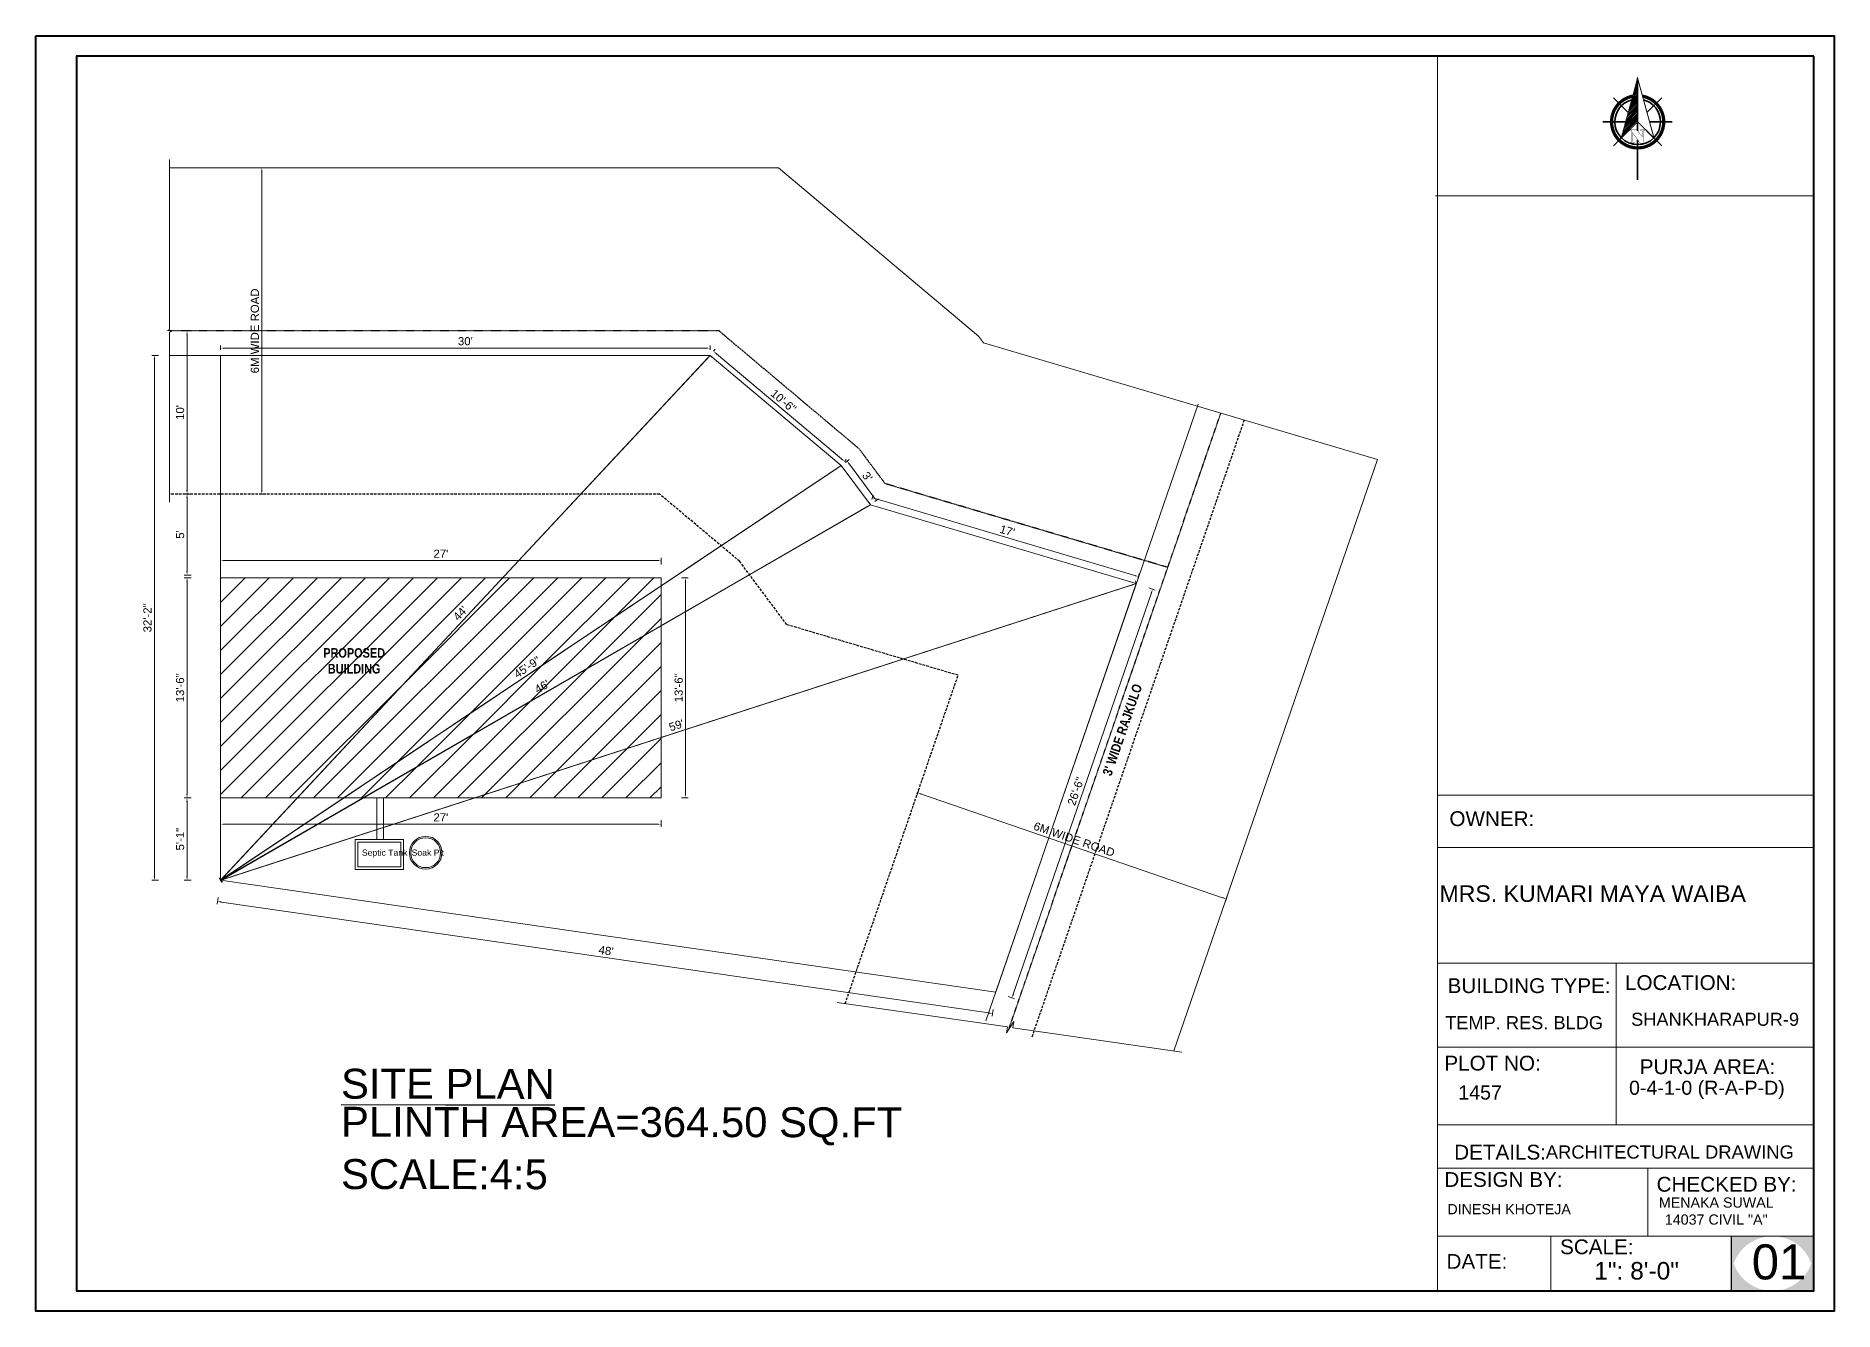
# Model space of a CAD drawing. Header units: inches. Extents: x 54699 to 80583, y -8431 to -3547.
# Drawn here: x 72546 to 73604, y -7188 to -6437 of the extents above; entities that cross this region are included whole.
import ezdxf

# ---------------------------------------------------------------- set-up
doc = ezdxf.new("R2010")
doc.units = ezdxf.units.IN
doc.header["$LTSCALE"] = 0.5
doc.header["$MEASUREMENT"] = 0
doc.header["$PDMODE"] = 66
doc.linetypes.add('CENTER2', pattern=[1.125, 0.75, -0.125, 0.125, -0.125])
doc.linetypes.add('DASHED2', pattern=[0.375, 0.25, -0.125])
for name, color, linetype, lineweight in [('Dimention', 5, 'Continuous', 20), ('door', 202, 'Continuous', 5), ('Siteplan', 7, 'Continuous', 30), ('steps', 253, 'Continuous', 20), ('TEXT', 220, 'Continuous', 9), ('WALL - A', 1, 'Continuous', 40)]:
    doc.layers.add(name, color=color, linetype=linetype, lineweight=lineweight)
doc.layers.add('Normal Wall', color=7, linetype='Continuous', lineweight=35, true_color=0xffaf89)
doc.layers.add('Rear Wall', color=7, linetype='Continuous', lineweight=20, true_color=0xd4e480)
doc.layers.add('plan wall', color=7, linetype='Continuous')
doc.layers.add('REBARS', color=5, linetype='Continuous')
doc.styles.add('Lettring Text', font='arial.ttf')
doc.styles.get("Standard").update_dxf_attribs({"font": 'arial.ttf'})
doc.styles.add('SwissBT', font='swiss.ttf', dxfattribs={"height": 12})
doc.dimstyles.new('Copy of Standard', dxfattribs={"dimtxt": 6, "dimasz": 2.875, "dimexe": 2, "dimexo": 4, "dimgap": 2, "dimtad": 1, "dimdec": 0, "dimrnd": 1, "dimzin": 0, "dimdsep": 46, "dimlunit": 4, "dimtxsty": 'Lettring Text', "dimcen": 0.1, "dimclrd": 7, "dimclre": 7, "dimclrt": 7, "dimazin": 0, "dimtfac": 0.645, "dimtdec": 0, "dimtmove": 1, "dimatfit": 0, "dimfxl": 3, "dimfxlon": 1, "dimtfillclr": 256, "dimtolj": 1, "dimtzin": 0, "dimlwd": -1, "dimlwe": -1, "dimarcsym": 2})
pattern_1 = [(45, (-679.002, -2786.974), (-8.83883476, 8.83883476), [])]

msp = doc.modelspace()

# ---------------------------------------------------------------- texts
at = {"color": 0}
for s, p in [('OWNER:', (73377.9, -6902.5)), ('LOCATION:', (73481.2, -6999))]:
    msp.add_text(s, height=8.7, dxfattribs=at).set_placement(p)
at = {"layer": 'plan wall', "ltscale": 3, "char_height": 17.612, "attachment_point": 7, "rotation": 359.9411}
for s, insert in [('{\\LSITE PLAN}', (72725.7, -7063.2)), ('PLINTH AREA=364.50 SQ.FT', (72725.7, -7090.2))]:
    msp.add_mtext(s, dxfattribs=dict(at, insert=insert))
at = {"layer": 'plan wall', "ltscale": 3, "insert": (72725.7, -7116.4), "char_height": 17.612, "width": 116.466, "attachment_point": 7, "rotation": 359.9411}
msp.add_mtext('{\\fArial TUR|b0|i0|c162|p34;SCALE:4:5}', dxfattribs=at)
at = {"layer": 'TEXT', "color": 0}
for s, height, p in [('OWNER:', 8.7, (73377.9, -6902.5)), ('LOCATION:', 8.7, (73481.2, -6999)), ('CHECKED BY:', 8.704, (73499.8, -7117.7)), ('CHECKED BY:', 8.704, (73499.8, -7117.7)), ('SCALE:', 8.7, (73443, -7154.5)), ('SCALE:', 8.7, (73443, -7154.5))]:
    msp.add_text(s, height=height, dxfattribs=at).set_placement(p)
at = {"layer": 'TEXT', "color": 0, "linetype": 'ByBlock', "style": 'SwissBT'}
for s, insert, char_height, width, attachment_point in [('MRS. KUMARI MAYA WAIBA', (73462.2, -6937.4), 9.72, 217.511, 2), ('ARCHITECTURAL DRAWING', (73434.6, -7090.5), 7.74, 268.532, 1), ('DINESH KHOTEJA', (73376.7, -7125), 6, 201.528, 1), ('MENAKA SUWAL\\P14037 CIVIL "A"', (73534.9, -7121.1), 6, 88.549, 2)]:
    msp.add_mtext(s, dxfattribs=dict(at, insert=insert, char_height=char_height, width=width, attachment_point=attachment_point))
at = {"layer": 'TEXT', "color": 0, "attachment_point": 1}
for s, insert, char_height, width in [('BUILDING TYPE:', (73376.8, -6992.1), 8.704, 148.555), ('BUILDING TYPE:', (73376.8, -6992.1), 8.704, 148.555), ('PLOT NO: ', (73374.9, -7037.7), 8.7, 138.027), ('PLOT NO: ', (73374.9, -7037.7), 8.7, 138.027), ('PURJA AREA:', (73489.9, -7039.8), 8.704, 197.582), ('PURJA AREA:', (73489.9, -7039.8), 8.704, 197.582), ('DETAILS: ', (73380.7, -7090.1), 8.7, 138.027), ('DESIGN BY:', (73374.9, -7106.2), 8.7, 138.027), ('DESIGN BY:', (73374.9, -7106.2), 8.7, 138.027), ('DATE:', (73376.2, -7154.4), 8.7, 34.818)]:
    msp.add_mtext(s, dxfattribs=dict(at, insert=insert, char_height=char_height, width=width))
at = {"layer": 'TEXT', "color": 0, "linetype": 'ByBlock', "insert": (73375.4, -7014.4), "char_height": 7.671, "width": 381.035, "attachment_point": 1}
msp.add_mtext('TEMP. RES. BLDG', dxfattribs=at)
at = {"layer": 'TEXT', "color": 0, "linetype": 'ByBlock', "insert": (73484.8, -7012.4), "char_height": 7.671, "attachment_point": 1}
msp.add_mtext_dynamic_manual_height_columns('SHANKHARAPUR-9', width=381.035, gutter_width=1.53, heights=[0], dxfattribs=at)
at = {"layer": 'TEXT', "color": 0, "style": 'SwissBT'}
for s, insert, char_height, width, attachment_point in [('1457', (73383.1, -7055.2), 8.26, 163.214, 1), ('0-4-1-0 (R-A-P-D)', (73529.4, -7052.4), 8.256, 163.214, 2), ('01', (73555.8, -7148.7), 20.64, 20.158, 1)]:
    msp.add_mtext(s, dxfattribs=dict(at, insert=insert, char_height=char_height, width=width, attachment_point=attachment_point))
at = {"layer": 'TEXT', "color": 0, "ltscale": 0.5, "insert": (73463.1, -7159.1), "char_height": 10.32, "width": 127.534, "attachment_point": 1, "style": 'SwissBT'}
msp.add_mtext('1": 8\'-0"', dxfattribs=at)
msp.add_mtext('1": 8\'-0"', dxfattribs=at)

# ---------------------------------------------------------------- blocks, each defined once
blk = doc.blocks.new('*D752')
at = {"layer": 'Defpoints', "color": 0, "ltscale": 0.5, "transparency": 16777216}
for p in [(355384.2, -32941.4), (355954.3, -33023.8), (355952, -33039.5)]:
    blk.add_point(p, dxfattribs=at)
at = {"layer": 'steps', "color": 7, "ltscale": 0.5, "transparency": 16777216}
for p, q in [((355382.4, -32954.1), (355381.6, -32959)), ((355384.8, -32957.5), (355949.2, -33039)), ((355952.4, -33036.5), (355951.7, -33041.4))]:
    blk.add_line(p, q, dxfattribs=at)
for points in [[(355384.8, -32957), (355384.7, -32957.9), (355381.9, -32957)], [(355949.2, -33038.6), (355949.1, -33039.5), (355952, -33039.5)]]:
    blk.add_solid(points, dxfattribs=at)
at = {"layer": 'steps', "color": 7, "ltscale": 0.5, "transparency": 16777216, "insert": (355667.7, -32993.2), "char_height": 6, "attachment_point": 5, "rotation": 351.7744, "style": 'Lettring Text'}
blk.add_mtext("\\A1;48'", dxfattribs=at)
blk = doc.blocks.new('*D753')
at = {"layer": 'Defpoints', "color": 0, "ltscale": 0.5, "transparency": 16777216}
for p in [(355384.2, -32555.2), (355335.5, -32941.4), (355384.2, -32941.4)]:
    blk.add_point(p, dxfattribs=at)
at = {"layer": 'steps', "color": 7, "ltscale": 0.5, "transparency": 16777216}
for p, q in [((355338.5, -32555.2), (355333.5, -32555.2)), ((355335.5, -32558), (355335.5, -32938.5)), ((355338.5, -32941.4), (355333.5, -32941.4))]:
    blk.add_line(p, q, dxfattribs=at)
for points in [[(355335, -32558), (355336, -32558), (355335.5, -32555.2)], [(355335, -32938.5), (355336, -32938.5), (355335.5, -32941.4)]]:
    blk.add_solid(points, dxfattribs=at)
at = {"layer": 'steps', "color": 7, "ltscale": 0.5, "transparency": 16777216, "insert": (355330.4, -32748.3), "char_height": 6, "attachment_point": 5, "rotation": 90, "style": 'Lettring Text'}
blk.add_mtext('\\A1;32\'-2"', dxfattribs=at)
blk = doc.blocks.new('*D754')
at = {"layer": 'Defpoints', "color": 0, "ltscale": 0.5, "transparency": 16777216}
for p in [(355384.2, -32537.2), (355359.5, -32657.2), (355384.2, -32657.2)]:
    blk.add_point(p, dxfattribs=at)
at = {"layer": 'steps', "color": 7, "ltscale": 0.5, "transparency": 16777216}
for p, q in [((355362.5, -32537.2), (355357.5, -32537.2)), ((355359.5, -32540), (355359.5, -32654.3)), ((355362.5, -32657.2), (355357.5, -32657.2))]:
    blk.add_line(p, q, dxfattribs=at)
for points in [[(355359, -32540), (355360, -32540), (355359.5, -32537.2)], [(355359, -32654.3), (355360, -32654.3), (355359.5, -32657.2)]]:
    blk.add_solid(points, dxfattribs=at)
at = {"layer": 'steps', "color": 7, "ltscale": 0.5, "transparency": 16777216, "insert": (355354.4, -32597.2), "char_height": 6, "attachment_point": 5, "rotation": 90, "style": 'Lettring Text'}
blk.add_mtext("\\A1;10'", dxfattribs=at)
blk = doc.blocks.new('*D755')
at = {"layer": 'Defpoints', "color": 0, "ltscale": 0.5, "transparency": 16777216}
for p in [(355939.9, -32751.8), (356166.9, -32829.9), (356123.8, -32955.1)]:
    blk.add_point(p, dxfattribs=at)
at = {"layer": 'steps', "color": 7, "ltscale": 0.5, "transparency": 16777216}
for p, q in [((355897.9, -32874.2), (355896.2, -32878.9)), ((355899.6, -32878), (356121.1, -32954.2)), ((356124.8, -32952.3), (356123.2, -32957))]:
    blk.add_line(p, q, dxfattribs=at)
for points in [[(355899.7, -32877.5), (355899.4, -32878.4), (355896.9, -32877)], [(356121.3, -32953.7), (356121, -32954.6), (356123.8, -32955.1)]]:
    blk.add_solid(points, dxfattribs=at)
at = {"layer": 'steps', "color": 7, "ltscale": 0.5, "transparency": 16777216, "insert": (356012, -32911.3), "char_height": 6, "attachment_point": 5, "rotation": 341.019, "style": 'Lettring Text'}
blk.add_mtext('\\A1;6M WIDE ROAD', dxfattribs=at)
blk = doc.blocks.new('*D756')
at = {"layer": 'Defpoints', "color": 0, "ltscale": 0.5, "transparency": 16777216}
for p in [(356057.7, -32723.1), (356057.7, -32723.1), (355384.2, -32941.4)]:
    blk.add_point(p, dxfattribs=at)
at = {"layer": 'steps', "color": 7, "ltscale": 0.5, "transparency": 16777216}
for p, q in [((355386.9, -32940.5), (356055, -32724)), ((356057.7, -32723.1), (356057.1, -32721.2)), ((355384.2, -32941.4), (355383.6, -32939.5))]:
    blk.add_line(p, q, dxfattribs=at)
for points in [[(356054.8, -32723.5), (356055.1, -32724.4), (356057.7, -32723.1)], [(355386.8, -32940.1), (355387.1, -32941), (355384.2, -32941.4)]]:
    blk.add_solid(points, dxfattribs=at)
at = {"layer": 'steps', "color": 7, "ltscale": 0.5, "transparency": 16777216, "insert": (355719.4, -32827.4), "char_height": 6, "attachment_point": 5, "rotation": 17.9588, "style": 'Lettring Text'}
blk.add_mtext("\\A1;59'", dxfattribs=at)
blk = doc.blocks.new('*D748')
at = {"layer": 'Defpoints', "color": 0, "ltscale": 0.5, "transparency": 16777216}
for p in [(355862.1, -32665.2), (355862.1, -32665.2), (355384.2, -32941.4)]:
    blk.add_point(p, dxfattribs=at)
at = {"layer": 'steps', "color": 7, "ltscale": 0.5, "transparency": 16777216}
for p, q in [((355862.1, -32665.2), (355861.1, -32663.4)), ((355386.7, -32940), (355859.6, -32666.6)), ((355384.2, -32941.4), (355383.2, -32939.7))]:
    blk.add_line(p, q, dxfattribs=at)
for points in [[(355859.4, -32666.2), (355859.8, -32667), (355862.1, -32665.2)], [(355386.4, -32939.5), (355386.9, -32940.4), (355384.2, -32941.4)]]:
    blk.add_solid(points, dxfattribs=at)
at = {"layer": 'steps', "color": 7, "ltscale": 0.5, "transparency": 16777216, "insert": (355620.6, -32798.9), "char_height": 6, "attachment_point": 5, "rotation": 30.029, "style": 'Lettring Text'}
blk.add_mtext("\\A1;46'", dxfattribs=at)
blk = doc.blocks.new('*D749')
at = {"layer": 'Defpoints', "color": 0, "ltscale": 0.5, "transparency": 16777216}
for p in [(355840.6, -32636.3), (355840.6, -32636.3), (355384.2, -32941.4)]:
    blk.add_point(p, dxfattribs=at)
at = {"layer": 'steps', "color": 7, "ltscale": 0.5, "transparency": 16777216}
for p, q in [((355386.6, -32939.8), (355838.2, -32637.9)), ((355840.6, -32636.3), (355841.7, -32637.9)), ((355384.2, -32941.4), (355385.3, -32943.1))]:
    blk.add_line(p, q, dxfattribs=at)
for points in [[(355837.9, -32637.5), (355838.5, -32638.3), (355840.6, -32636.3)], [(355386.3, -32939.4), (355386.8, -32940.2), (355384.2, -32941.4)]]:
    blk.add_solid(points, dxfattribs=at)
at = {"layer": 'steps', "color": 7, "ltscale": 0.5, "transparency": 16777216, "insert": (355609.6, -32784.6), "char_height": 6, "attachment_point": 5, "rotation": 33.7635, "style": 'Lettring Text'}
blk.add_mtext('\\A1;45\'-9"', dxfattribs=at)
blk = doc.blocks.new('*D750')
at = {"layer": 'Defpoints', "color": 0, "ltscale": 0.5, "transparency": 16777216}
for p in [(355744.2, -32555.2), (355744.2, -32555.2), (355384.2, -32941.4)]:
    blk.add_point(p, dxfattribs=at)
at = {"layer": 'steps', "color": 7, "ltscale": 0.5, "transparency": 16777216}
for p, q in [((355386.1, -32939.3), (355742.2, -32557.3)), ((355744.2, -32555.2), (355745.6, -32556.5)), ((355384.2, -32941.4), (355385.6, -32942.8))]:
    blk.add_line(p, q, dxfattribs=at)
for points in [[(355741.9, -32556.9), (355742.6, -32557.6), (355744.2, -32555.2)], [(355385.8, -32939), (355386.5, -32939.6), (355384.2, -32941.4)]]:
    blk.add_solid(points, dxfattribs=at)
at = {"layer": 'steps', "color": 7, "ltscale": 0.5, "transparency": 16777216, "insert": (355560.5, -32744.9), "char_height": 6, "attachment_point": 5, "rotation": 47.0142, "style": 'Lettring Text'}
blk.add_mtext("\\A1;44'", dxfattribs=at)
blk = doc.blocks.new('*D757')
at = {"layer": 'Defpoints', "color": 0, "ltscale": 0.5, "transparency": 16777216}
for p in [(355384.2, -32706.1), (355384.2, -32718.8), (355708.2, -32718.8)]:
    blk.add_point(p, dxfattribs=at)
at = {"layer": 'steps', "color": 7, "ltscale": 0.5, "transparency": 16777216}
for p, q in [((355384.2, -32709.1), (355384.2, -32704.1)), ((355708.2, -32709.1), (355708.2, -32704.1)), ((355705.3, -32706.1), (355387.1, -32706.1))]:
    blk.add_line(p, q, dxfattribs=at)
for points in [[(355387.1, -32705.7), (355387.1, -32706.6), (355384.2, -32706.1)], [(355705.3, -32705.7), (355705.3, -32706.6), (355708.2, -32706.1)]]:
    blk.add_solid(points, dxfattribs=at)
at = {"layer": 'steps', "color": 7, "ltscale": 0.5, "transparency": 16777216, "insert": (355546.2, -32701.1), "char_height": 6, "attachment_point": 5, "style": 'Lettring Text'}
blk.add_mtext("\\A1;27'", dxfattribs=at)
blk = doc.blocks.new('*D758')
at = {"layer": 'Defpoints', "color": 0, "ltscale": 0.5, "transparency": 16777216}
for p in [(355384.2, -32880.8), (355708.2, -32880.8), (355708.2, -32900.1)]:
    blk.add_point(p, dxfattribs=at)
at = {"layer": 'steps', "color": 7, "ltscale": 0.5, "transparency": 16777216}
for p, q in [((355384.2, -32897.1), (355384.2, -32902.1)), ((355387.1, -32900.1), (355705.3, -32900.1)), ((355708.2, -32897.1), (355708.2, -32902.1))]:
    blk.add_line(p, q, dxfattribs=at)
for points in [[(355387.1, -32899.7), (355387.1, -32900.6), (355384.2, -32900.1)], [(355705.3, -32899.7), (355705.3, -32900.6), (355708.2, -32900.1)]]:
    blk.add_solid(points, dxfattribs=at)
at = {"layer": 'steps', "color": 7, "ltscale": 0.5, "transparency": 16777216, "insert": (355546.2, -32895.1), "char_height": 6, "attachment_point": 5, "style": 'Lettring Text'}
blk.add_mtext("\\A1;27'", dxfattribs=at)
blk = doc.blocks.new('*D751')
at = {"layer": 'Defpoints', "color": 0, "ltscale": 0.5, "transparency": 16777216}
for p in [(355708.2, -32718.8), (355726.1, -32718.8), (355708.2, -32880.8)]:
    blk.add_point(p, dxfattribs=at)
at = {"layer": 'steps', "color": 7, "ltscale": 0.5, "transparency": 16777216}
for p, q in [((355723.1, -32718.8), (355728.1, -32718.8)), ((355726.1, -32877.9), (355726.1, -32721.7)), ((355723.1, -32880.8), (355728.1, -32880.8))]:
    blk.add_line(p, q, dxfattribs=at)
for points in [[(355725.7, -32721.7), (355726.6, -32721.7), (355726.1, -32718.8)], [(355725.7, -32877.9), (355726.6, -32877.9), (355726.1, -32880.8)]]:
    blk.add_solid(points, dxfattribs=at)
at = {"layer": 'steps', "color": 7, "ltscale": 0.5, "transparency": 16777216, "insert": (355721.1, -32799.8), "char_height": 6, "attachment_point": 5, "rotation": 90, "style": 'Lettring Text'}
blk.add_mtext('\\A1;13\'-6"', dxfattribs=at)
blk = doc.blocks.new('*D759')
at = {"layer": 'Defpoints', "color": 0, "ltscale": 0.5, "transparency": 16777216}
for p in [(355384.2, -32657.2), (355359.5, -32716.8), (355384.2, -32716.8)]:
    blk.add_point(p, dxfattribs=at)
at = {"layer": 'steps', "color": 7, "ltscale": 0.5, "transparency": 16777216}
for p, q in [((355362.5, -32657.2), (355357.5, -32657.2)), ((355359.5, -32660), (355359.5, -32713.9)), ((355362.5, -32716.8), (355357.5, -32716.8))]:
    blk.add_line(p, q, dxfattribs=at)
for points in [[(355359, -32660), (355360, -32660), (355359.5, -32657.2)], [(355359, -32713.9), (355360, -32713.9), (355359.5, -32716.8)]]:
    blk.add_solid(points, dxfattribs=at)
at = {"layer": 'steps', "color": 7, "ltscale": 0.5, "transparency": 16777216, "insert": (355354.4, -32687), "char_height": 6, "attachment_point": 5, "rotation": 90, "style": 'Lettring Text'}
blk.add_mtext("\\A1;5'", dxfattribs=at)
blk = doc.blocks.new('*D760')
at = {"layer": 'Defpoints', "color": 0, "ltscale": 0.5, "transparency": 16777216}
for p in [(355570.6, -32417.2), (355414.5, -32657.2), (355570.6, -32657.2)]:
    blk.add_point(p, dxfattribs=at)
at = {"layer": 'steps', "color": 7, "ltscale": 0.5, "transparency": 16777216}
for p, q in [((355417.5, -32417.2), (355412.5, -32417.2)), ((355414.5, -32420), (355414.5, -32654.3)), ((355417.5, -32657.2), (355412.5, -32657.2))]:
    blk.add_line(p, q, dxfattribs=at)
for points in [[(355414, -32420), (355415, -32420), (355414.5, -32417.2)], [(355414, -32654.3), (355415, -32654.3), (355414.5, -32657.2)]]:
    blk.add_solid(points, dxfattribs=at)
at = {"layer": 'steps', "color": 7, "ltscale": 0.5, "transparency": 16777216, "insert": (355409.4, -32537.2), "char_height": 6, "attachment_point": 5, "rotation": 90, "style": 'Lettring Text'}
blk.add_mtext('\\A1;6M WIDE ROAD', dxfattribs=at)
blk = doc.blocks.new('*D761')
at = {"layer": 'Defpoints', "color": 0, "ltscale": 0.5, "transparency": 16777216}
for p in [(355384.2, -32549.9), (355384.2, -32555.2), (355744.2, -32555.2)]:
    blk.add_point(p, dxfattribs=at)
at = {"layer": 'steps', "color": 7, "ltscale": 0.5, "transparency": 16777216}
for p, q in [((355384.2, -32551.2), (355384.2, -32547.9)), ((355741.3, -32549.9), (355387.1, -32549.9)), ((355744.2, -32551.2), (355744.2, -32547.9))]:
    blk.add_line(p, q, dxfattribs=at)
for points in [[(355387.1, -32549.4), (355387.1, -32550.3), (355384.2, -32549.9)], [(355741.3, -32549.4), (355741.3, -32550.3), (355744.2, -32549.9)]]:
    blk.add_solid(points, dxfattribs=at)
at = {"layer": 'steps', "color": 7, "ltscale": 0.5, "transparency": 16777216, "insert": (355564.2, -32544.8), "char_height": 6, "attachment_point": 5, "style": 'Lettring Text'}
blk.add_mtext("\\A1;30'", dxfattribs=at)
blk = doc.blocks.new('*D762')
at = {"layer": 'Defpoints', "color": 0, "ltscale": 0.5, "transparency": 16777216}
for p in [(355744.2, -32555.2), (355746.7, -32552.1), (355840.6, -32636.3)]:
    blk.add_point(p, dxfattribs=at)
at = {"layer": 'door', "color": 7, "ltscale": 0.5, "transparency": 16777216}
for p, q in [((355746.7, -32552.1), (355748, -32550.6)), ((355840.9, -32631.4), (355748.9, -32554)), ((355843.1, -32633.3), (355844.4, -32631.7))]:
    blk.add_line(p, q, dxfattribs=at)
for points in [[(355749.2, -32553.6), (355748.6, -32554.4), (355746.7, -32552.1)], [(355841.2, -32631), (355840.6, -32631.8), (355843.1, -32633.3)]]:
    blk.add_solid(points, dxfattribs=at)
at = {"layer": 'door', "color": 7, "ltscale": 0.5, "transparency": 16777216, "insert": (355798.2, -32588.8), "char_height": 6, "attachment_point": 5, "rotation": 319.9182, "style": 'Lettring Text'}
blk.add_mtext('\\A1;10\'-6"', dxfattribs=at)
blk = doc.blocks.new('*D763')
at = {"layer": 'Defpoints', "color": 0, "ltscale": 0.5, "transparency": 16777216}
for p in [(355840.6, -32636.3), (355845, -32633), (355862.1, -32665.2)]:
    blk.add_point(p, dxfattribs=at)
at = {"layer": 'steps', "color": 7, "ltscale": 0.5, "transparency": 16777216}
for p, q in [((355843.8, -32633.9), (355846.6, -32631.8)), ((355864.7, -32659.6), (355846.7, -32635.3)), ((355865.3, -32662.8), (355868.1, -32660.7))]:
    blk.add_line(p, q, dxfattribs=at)
for points in [[(355847.1, -32635), (355846.3, -32635.6), (355845, -32633)], [(355865.1, -32659.3), (355864.4, -32659.9), (355866.5, -32661.9)]]:
    blk.add_solid(points, dxfattribs=at)
at = {"layer": 'steps', "color": 7, "ltscale": 0.5, "transparency": 16777216, "insert": (355859.8, -32644.4), "char_height": 6, "attachment_point": 5, "rotation": 306.6739, "style": 'Lettring Text'}
blk.add_mtext("\\A1;3'", dxfattribs=at)
blk = doc.blocks.new('*D764')
at = {"layer": 'Defpoints', "color": 0, "ltscale": 0.5, "transparency": 16777216}
for p in [(355862.1, -32665.2), (355863.6, -32660), (356057.7, -32723.1)]:
    blk.add_point(p, dxfattribs=at)
at = {"layer": 'steps', "color": 7, "ltscale": 0.5, "transparency": 16777216}
for p, q in [((355863.2, -32661.3), (355864.2, -32658.1)), ((356056.5, -32717.1), (355866.4, -32660.8)), ((356058.8, -32719.3), (356059.8, -32716))]:
    blk.add_line(p, q, dxfattribs=at)
for points in [[(355866.5, -32660.4), (355866.2, -32661.3), (355863.6, -32660)], [(356056.6, -32716.7), (356056.3, -32717.6), (356059.2, -32717.9)]]:
    blk.add_solid(points, dxfattribs=at)
at = {"layer": 'steps', "color": 7, "ltscale": 0.5, "transparency": 16777216, "insert": (355962.8, -32684.2), "char_height": 6, "attachment_point": 5, "rotation": 343.4993, "style": 'Lettring Text'}
blk.add_mtext("\\A1;17'", dxfattribs=at)
blk = doc.blocks.new('*D765')
at = {"layer": 'Defpoints', "color": 0, "ltscale": 0.5, "transparency": 16777216}
for p in [(356057.7, -32723.1), (356069.7, -32727.2), (355954.3, -33023.8)]:
    blk.add_point(p, dxfattribs=at)
at = {"layer": 'steps', "color": 7, "ltscale": 0.5, "transparency": 16777216}
for p, q in [((355967.2, -33025.2), (356068.8, -32729.9)), ((356066.9, -32726.3), (356071.6, -32727.9)), ((355963.4, -33027), (355968.2, -33028.6))]:
    blk.add_line(p, q, dxfattribs=at)
for points in [[(356068.3, -32729.8), (356069.2, -32730.1), (356069.7, -32727.2)], [(355966.7, -33025.1), (355967.7, -33025.4), (355966.3, -33027.9)]]:
    blk.add_solid(points, dxfattribs=at)
at = {"layer": 'steps', "color": 7, "ltscale": 0.5, "transparency": 16777216, "insert": (356013.2, -32875.9), "char_height": 6, "attachment_point": 5, "rotation": 71.019, "style": 'Lettring Text'}
blk.add_mtext('\\A1;26\'-6"', dxfattribs=at)
blk = doc.blocks.new('*D766')
at = {"layer": 'Defpoints', "color": 0, "ltscale": 0.5, "transparency": 16777216}
for p in [(355359.5, -32718.8), (355384.2, -32718.8), (355384.2, -32880.8)]:
    blk.add_point(p, dxfattribs=at)
at = {"layer": 'steps', "color": 7, "ltscale": 0.5, "transparency": 16777216}
for p, q in [((355362.5, -32718.8), (355357.5, -32718.8)), ((355359.5, -32877.9), (355359.5, -32721.7)), ((355362.5, -32880.8), (355357.5, -32880.8))]:
    blk.add_line(p, q, dxfattribs=at)
for points in [[(355359, -32721.7), (355360, -32721.7), (355359.5, -32718.8)], [(355359, -32877.9), (355360, -32877.9), (355359.5, -32880.8)]]:
    blk.add_solid(points, dxfattribs=at)
at = {"layer": 'steps', "color": 7, "ltscale": 0.5, "transparency": 16777216, "insert": (355354.4, -32799.8), "char_height": 6, "attachment_point": 5, "rotation": 90, "style": 'Lettring Text'}
blk.add_mtext('\\A1;13\'-6"', dxfattribs=at)
blk = doc.blocks.new('*D767')
at = {"layer": 'Defpoints', "color": 0, "ltscale": 0.5, "transparency": 16777216}
for p in [(355384.2, -32880.8), (355359.5, -32941.4), (355384.2, -32941.4)]:
    blk.add_point(p, dxfattribs=at)
at = {"layer": 'steps', "color": 7, "ltscale": 0.5, "transparency": 16777216}
for p, q in [((355362.5, -32880.8), (355357.5, -32880.8)), ((355359.5, -32883.7), (355359.5, -32938.5)), ((355362.5, -32941.4), (355357.5, -32941.4))]:
    blk.add_line(p, q, dxfattribs=at)
for points in [[(355359, -32883.7), (355360, -32883.7), (355359.5, -32880.8)], [(355359, -32938.5), (355360, -32938.5), (355359.5, -32941.4)]]:
    blk.add_solid(points, dxfattribs=at)
at = {"layer": 'steps', "color": 7, "ltscale": 0.5, "transparency": 16777216, "insert": (355354.4, -32911.1), "char_height": 6, "attachment_point": 5, "rotation": 90, "style": 'Lettring Text'}
blk.add_mtext('\\A1;5\'-1"', dxfattribs=at)
blk = doc.blocks.new('*X743')
at = {"color": 0}
for p, q in [((145.96, -414.6), (147.62, -412.94)), ((146.16, -413.87), (147.62, -412.41)), ((146.36, -413.14), (147.62, -411.88)), ((146.55, -412.41), (147.62, -411.35)), ((146.75, -411.68), (147.62, -410.82)), ((146.95, -410.95), (147.62, -410.29)), ((147.15, -410.22), (147.62, -409.76)), ((147.35, -409.49), (147.62, -409.23)), ((147.55, -408.76), (147.62, -408.7)), ((143.76, -422.63), (147.62, -418.77)), ((143.96, -421.9), (147.62, -418.24)), ((144.16, -421.17), (147.62, -417.71)), ((144.36, -420.44), (147.62, -417.18)), ((144.56, -419.71), (147.62, -416.65)), ((144.76, -418.98), (147.62, -416.12)), ((144.96, -418.25), (147.62, -415.59)), ((145.16, -417.52), (147.62, -415.06)), ((145.36, -416.79), (147.62, -414.53)), ((145.56, -416.06), (147.62, -414)), ((145.76, -415.33), (147.62, -413.47)), ((142.76, -426.28), (147.62, -421.42)), ((142.96, -425.55), (147.62, -420.89)), ((143.16, -424.82), (147.62, -420.36)), ((143.36, -424.09), (147.62, -419.83)), ((143.56, -423.36), (147.62, -419.3))]:
    blk.add_line(p, q, dxfattribs=at)
blk = doc.blocks.new('NORTH_15')
for p, q in [((-2.87, 2.87), (-7.37, 7.37)), ((0, 3.66), (0, 10.62)), ((2.87, 2.87), (7.37, 7.37)), ((-13.37, 0), (2.72, 0)), ((5.49, 0), (17.83, 0)), ((-2.87, -2.87), (-7.37, -7.37)), ((0, -3.66), (0, -10.62)), ((2.87, -2.87), (7.37, -7.37))]:
    blk.add_line(p, q)
at = {"const_width": 1}
for points in [[(0, -8, 1), (0, 8, 0.359415), (-7.86, 1.52, 1)], [(-7.86, -1.52, 0.359415), (0, -8, 1)]]:
    blk.add_lwpolyline(points, format="xyb", dxfattribs=at)
for points, const_width in [([(4.96, -5.01), (-13.37, 0), (4.9, 5), (0, 0), (4.96, -5.01)], 0.3), ([(5.93, -1.55), (6, -1.55), (6.07, -1.54), (6.13, -1.53), (6.17, -1.52), (6.22, -1.51), (6.26, -1.49), (6.28, -1.47), (6.3, -1.45), (6.32, -1.42), (6.33, -1.39), (6.35, -1.34), (6.36, -1.29), (6.37, -1.23), (6.38, -1.16), (6.38, -1.08), (6.38, -1), (6.54, -1), (6.54, -2.34), (6.38, -2.34), (6.38, -2.3), (6.38, -2.23), (6.38, -2.16), (6.37, -2.09), (6.36, -2.04), (6.35, -1.99), (6.33, -1.95), (6.32, -1.91), (6.3, -1.88), (6.28, -1.86), (6.26, -1.83), (6.22, -1.81), (6.18, -1.8), (6.13, -1.78), (6.07, -1.77), (6.01, -1.76), (5.95, -1.76), (2.66, -1.76), (2.66, -2.34), (2.5, -2.34), (2.5, -0.16), (4.71, 1.44), (3.14, 1.44), (3.07, 1.44), (3, 1.43), (2.94, 1.42), (2.89, 1.41), (2.85, 1.4), (2.81, 1.38), (2.78, 1.36), (2.76, 1.34), (2.74, 1.31), (2.72, 1.27), (2.7, 1.22), (2.69, 1.17), (2.68, 1.11), (2.67, 1.04), (2.66, 0.97), (2.66, 0.89), (2.66, 0.87), (2.5, 0.87), (2.5, 2.21), (2.66, 2.21), (2.66, 2.17), (2.66, 2.09), (2.67, 2.03), (2.68, 1.97), (2.69, 1.91), (2.7, 1.86), (2.71, 1.82), (2.73, 1.78), (2.75, 1.76), (2.77, 1.74), (2.8, 1.72), (2.85, 1.7), (2.89, 1.68), (2.94, 1.67), (3, 1.66), (3.07, 1.66), (3.14, 1.66), (6.54, 1.66), (6.54, 0.75), (3.33, -1.55), (5.93, -1.55), (5.93, -1.55)], 0.1)]:
    blk.add_lwpolyline(points, dxfattribs=dict(const_width=const_width))
for start, end in [(90, 164.973), (270, 90), (195.027, 270)]:
    blk.add_arc((0, 0), 7, start, end)
at = {"rotation": 90}
blk.add_blockref('*X743', (-421.89, -147.62), dxfattribs=at)
blk = doc.blocks.new('A$C0BDB7EE9')
at = {"layer": 'Siteplan', "xscale": 2.999999999999779, "yscale": 2.999999999999779, "zscale": 2.999999999999779, "rotation": 247.8612575918487}
blk.add_blockref('NORTH_15', (20.2, 49.5), dxfattribs=at)
blk = doc.blocks.new('A$C327B4BBD')
at = {"layer": 'Dimention', "ltscale": 0.3, "xscale": 1.171875000000082, "yscale": 1.171875000000082, "zscale": 1.171875000000082, "rotation": 112.1387424081494}
blk.add_blockref('A$C0BDB7EE9', (16.1, 0), dxfattribs=at)
blk = doc.blocks.new('SPLN')
at = {"layer": 'door', "ltscale": 0.5}
h = blk.add_hatch(dxfattribs=at)
h.set_pattern_fill('ANSI31', color=256, scale=100)
h.set_pattern_definition(pattern_1)
h.paths.add_polyline_path([(355384.2, -32880.8), (355440.7, -32880.8), (355591.7, -32718.8), (355384.2, -32718.8)])
h.paths.add_polyline_path([(355560.5, -32754.1), (355570, -32743.9), (355560.9, -32735.5), (355551.4, -32745.7)], flags=25)
h.paths.add_polyline_path([(355456.5, -32792.8), (355508.4, -32792.8), (355508.4, -32766.8), (355456.5, -32766.8)], flags=24)
h = blk.add_hatch(dxfattribs=at)
h.set_pattern_fill('ANSI31', color=256, scale=100)
h.set_pattern_definition(pattern_1)
h.paths.add_polyline_path([(355708.2, -32724.8), (355708.2, -32718.8), (355591.7, -32718.8), (355440.7, -32880.8), (355474.9, -32880.8)])
h.paths.add_polyline_path([(355603, -32796.5), (355623.3, -32783), (355616.4, -32772.7), (355596.2, -32786.2)], flags=25)
h = blk.add_hatch(dxfattribs=at)
h.set_pattern_fill('ANSI31', color=256, scale=100)
h.set_pattern_definition(pattern_1)
h.paths.add_polyline_path([(355474.9, -32880.8), (355489.1, -32880.8), (355708.2, -32754.1), (355708.2, -32724.8)])
h.paths.add_polyline_path([(355617.8, -32807.7), (355629.9, -32800.7), (355623.7, -32790), (355611.6, -32797)], flags=25)
h = blk.add_hatch(dxfattribs=at)
h.set_pattern_fill('ANSI31', color=256, scale=100)
h.set_pattern_definition(pattern_1)
h.paths.add_polyline_path([(355708.2, -32836.4), (355708.2, -32754.1), (355489.1, -32880.8), (355571.2, -32880.8)])
h.paths.add_polyline_path([(355727.3, -32812.2), (355727.3, -32787.9), (355714.9, -32787.9), (355714.9, -32812.2)], flags=9)
h = blk.add_hatch(dxfattribs=at)
h.set_pattern_fill('ANSI31', color=256, scale=100)
h.set_pattern_definition(pattern_1)
h.paths.add_polyline_path([(355708.2, -32880.8), (355708.2, -32836.4), (355571.2, -32880.8)])
for p, q in [((355794.5, -32417.2), (355346.7, -32417.2)), ((355941.7, -32541), (355794.5, -32417.2)), ((355945.3, -32545.9), (355941.7, -32541)), ((356235.1, -32631.7), (355945.3, -32545.9)), ((355744.2, -32555.2), (355346.7, -32555.2)), ((355384.2, -32555.2), (355384.2, -32941.4)), ((355384.2, -32941.4), (355744.2, -32555.2)), ((355840.6, -32636.3), (355744.2, -32555.2)), ((355947, -33044.8), (356103.1, -32591)), ((355384.2, -32941.4), (355840.6, -32636.3)), ((355862.1, -32665.2), (355840.6, -32636.3)), ((356085.3, -33067), (356235.1, -32631.7)), ((355384.2, -32941.4), (355862.1, -32665.2)), ((356057.7, -32723.1), (355862.1, -32665.2)), ((355384.2, -32880.8), (355384.2, -32718.8)), ((355384.2, -32718.8), (355708.2, -32718.8)), ((355708.2, -32880.8), (355708.2, -32718.8)), ((355384.2, -32941.4), (356057.7, -32723.1)), ((355384.2, -32880.8), (355708.2, -32880.8)), ((355499.2, -32880.8), (355499.2, -32911.4)), ((355504, -32880.8), (355504, -32911.4)), ((355483.2, -32911.4), (355518.7, -32911.4)), ((355483.2, -32933.4), (355483.2, -32911.4)), ((355485.2, -32913.4), (355516.7, -32913.4)), ((355485.2, -32931.4), (355485.2, -32913.4)), ((355516.7, -32913.4), (355516.7, -32931.4)), ((355518.7, -32911.4), (355518.7, -32933.4)), ((355384.2, -32941.4), (355954.3, -33023.8)), ((355518.7, -32933.4), (355483.2, -32933.4)), ((355516.7, -32931.4), (355485.2, -32931.4))]:
    blk.add_line(p, q, dxfattribs=at)
at = {"layer": 'door', "color": 41, "ltscale": 0.5, "true_color": 0xf4ee51}
blk.add_line((355954.3, -33023.8), (356057.7, -32723.1), dxfattribs=at)
at = {"layer": 'door', "linetype": 'Continuous', "ltscale": 0.5}
for points in [[(355346.7, -32411.2), (355346.7, -32536.1), (355345.2, -32537), (355348.2, -32537.3), (355346.7, -32538.2), (355346.7, -32663.2)], [(356091.3, -33067.9), (355966.9, -33049.9), (355967.7, -33045.2), (355962.1, -33053.6), (355962.9, -33049.2), (355837.6, -33031.2)]]:
    blk.add_lwpolyline(points, dxfattribs=at)
at = {"layer": 'door', "ltscale": 0.5}
for radius in [12, 11]:
    blk.add_circle((355535, -32921.1), radius, dxfattribs=at)
at = {"layer": 'WALL - A', "linetype": 'CENTER2', "lineweight": -3}
for p, q in [((355750.8, -32537.2), (355346.7, -32537.2)), ((355853.8, -32623.9), (355750.8, -32537.2)), ((355964.1, -33050.6), (356119.9, -32597.6)), ((355873, -32649.6), (355853.8, -32623.9)), ((356080.8, -32711.2), (355873, -32649.6))]:
    blk.add_line(p, q, dxfattribs=at)
at = {"layer": 'WALL - A', "linetype": 'DASHED2', "lineweight": -3, "ltscale": 15}
for p, q in [((355981.1, -33056.5), (356137.2, -32602.7)), ((355707, -32657.2), (355346.7, -32657.2)), ((355765.9, -32706.7), (355707, -32657.2)), ((355800.6, -32753.3), (355765.9, -32706.7)), ((355926.6, -32790.6), (355800.6, -32753.3)), ((355843.6, -33032.1), (355926.6, -32790.6))]:
    blk.add_line(p, q, dxfattribs=at)
at = {"layer": 'steps', "color": 7}
for s, p in [('Septic Tank', (355488.1, -32923.3)), ('Soak Pit', (355524.7, -32923.3))]:
    blk.add_text(s, height=4.54, dxfattribs=at).set_placement(p)
at = {"layer": 'steps', "color": 7, "ltscale": 0.3, "insert": (355482.4, -32770.6), "char_height": 7, "width": 55.268, "attachment_point": 2}
blk.add_mtext('{\\fTechnic|b1|i0|c2|p2;PROPOSED BUILDING}', dxfattribs=at)
at = {"layer": 'steps', "color": 7, "ltscale": 0.3, "insert": (356044.1, -32829.5), "char_height": 7, "width": 93.682, "attachment_point": 2, "rotation": 71.019}
blk.add_mtext("{\\fTechnic|b1|i0|c2|p2;3' WIDE RAJKULO}", dxfattribs=at)
at = {"layer": 'door', "ltscale": 0.5}
dim = blk.add_aligned_dim(p1=(355840.6, -32636.3), p2=(355744.2, -32555.2), distance=-4, dimstyle='Copy of Standard', dxfattribs=at)
dim.commit()
dim.dimension.update_dxf_attribs({"geometry": '*D762', "text_midpoint": (355798.2, -32588.8)})
at = {"layer": 'steps', "ltscale": 0.5}
dim = blk.add_linear_dim(base=(355414.5, -32657.2), p1=(355570.6, -32417.2), p2=(355570.6, -32657.2), angle=270, text='6M WIDE ROAD', dimstyle='Copy of Standard', dxfattribs=at)
dim.commit()
dim.dimension.update_dxf_attribs({"geometry": '*D760', "text_midpoint": (355409.4, -32537.2)})
for base, p1, p2, angle, picture, middle in [((355359.5, -32657.2), (355384.2, -32537.2), (355384.2, -32657.2), 270, '*D754', (355354.4, -32597.2)), ((355359.5, -32716.8), (355384.2, -32657.2), (355384.2, -32716.8), 270, '*D759', (355354.4, -32687)), ((355359.5, -32718.8), (355384.2, -32880.8), (355384.2, -32718.8), 90, '*D766', (355354.4, -32799.8)), ((355726.1, -32718.8), (355708.2, -32880.8), (355708.2, -32718.8), 270, '*D751', (355721.1, -32799.8)), ((355359.5, -32941.4), (355384.2, -32880.8), (355384.2, -32941.4), 90, '*D767', (355354.4, -32911.1))]:
    dim = blk.add_linear_dim(base=base, p1=p1, p2=p2, angle=angle, dimstyle='Copy of Standard', dxfattribs=at)
    dim.commit()
    dim.dimension.update_dxf_attribs({"geometry": picture, "text_midpoint": middle})
for base, p1, p2, picture, middle in [((355384.2, -32549.9), (355744.2, -32555.2), (355384.2, -32555.2), '*D761', (355564.2, -32544.8)), ((355384.2, -32706.1), (355708.2, -32718.8), (355384.2, -32718.8), '*D757', (355546.2, -32701.1)), ((355708.2, -32900.1), (355384.2, -32880.8), (355708.2, -32880.8), '*D758', (355546.2, -32895.1))]:
    dim = blk.add_linear_dim(base=base, p1=p1, p2=p2, dimstyle='Copy of Standard', dxfattribs=at)
    dim.commit()
    dim.dimension.update_dxf_attribs({"geometry": picture, "text_midpoint": middle})
for p1, p2, distance, picture, middle in [((355384.2, -32555.2), (355384.2, -32941.4), -48.7, '*D753', (355330.4, -32748.3)), ((355384.2, -32941.4), (355744.2, -32555.2), 0, '*D750', (355560.5, -32744.9)), ((355384.2, -32941.4), (355840.6, -32636.3), 0, '*D749', (355609.6, -32784.6)), ((355862.1, -32665.2), (355840.6, -32636.3), -5.4, '*D763', (355859.8, -32644.4)), ((355384.2, -32941.4), (355862.1, -32665.2), 0, '*D748', (355620.6, -32798.9)), ((356057.7, -32723.1), (355862.1, -32665.2), -5.4, '*D764', (355962.8, -32684.2)), ((355384.2, -32941.4), (356057.7, -32723.1), 0, '*D756', (355719.4, -32827.4)), ((355954.3, -33023.8), (356057.7, -32723.1), -12.7, '*D765', (356013.2, -32875.9)), ((355384.2, -32941.4), (355954.3, -33023.8), -15.8, '*D752', (355667.7, -32993.2))]:
    dim = blk.add_aligned_dim(p1=p1, p2=p2, distance=distance, dimstyle='Copy of Standard', dxfattribs=at)
    dim.commit()
    dim.dimension.update_dxf_attribs({"geometry": picture, "text_midpoint": middle})
dim = blk.add_aligned_dim(p1=(355939.9, -32751.8), p2=(356166.9, -32829.9), distance=-132.4, text='6M WIDE ROAD', dimstyle='Copy of Standard', dxfattribs=at)
dim.commit()
dim.dimension.update_dxf_attribs({"geometry": '*D755', "text_midpoint": (356012, -32911.3)})

# ---------------------------------------------------------------- hatches: boundary and pattern name
msp.add_hatch(color=0).paths.add_polyline_path([(73592.3, -7143.9), (73568, -7143.9, -0.414214), (73592.3, -7168.2)])
at = {"layer": 'TEXT'}
for points in [[(73568, -7143.9), (73543.7, -7143.9), (73543.7, -7168.2, -0.414214)], [(73568, -7143.9), (73543.7, -7143.9), (73543.7, -7168.2, -0.414214)], [(73543.7, -7151.8), (73543.7, -7176.1), (73568, -7176.1, -0.414214)], [(73543.7, -7151.8), (73543.7, -7176.1), (73568, -7176.1, -0.414214)], [(73592.3, -7143.9), (73568, -7143.9, -0.414214), (73592.3, -7168.2)], [(73592.3, -7151.8, -0.414214), (73568, -7176.1), (73592.3, -7176.1)], [(73592.3, -7151.8, -0.414214), (73568, -7176.1), (73592.3, -7176.1)]]:
    msp.add_hatch(color=0, dxfattribs=at).paths.add_polyline_path(points)

# ---------------------------------------------------------------- linework, layer by layer
at = {"color": 0}
msp.add_line((73543.7, -7143.9), (73543.7, -7176.1), dxfattribs=at)
msp.add_line((73543.7, -7143.9), (73543.7, -7176.1), dxfattribs=at)
at = {"layer": 'Normal Wall'}
for points in [[(72546.2, -6437.4), (73604.2, -6437.4), (73604.2, -7188), (72546.2, -7188)], [(72546.2, -6437.4), (73604.2, -6437.4), (73604.2, -7188), (72546.2, -7188)], [(73592.3, -6449.3), (72570, -6449.3), (72570, -7176.1), (73592.3, -7176.1)], [(73592.3, -6449.3), (72570, -6449.3), (72570, -7176.1), (73592.3, -7176.1)]]:
    msp.add_lwpolyline(points, close=True, dxfattribs=at)
at = {"layer": 'Rear Wall'}
for p, q in [((73370.9, -6893.6), (73370.9, -6449.3)), ((73369.7, -6531.6), (73592.3, -6531.6)), ((73370.9, -6884.4), (73592.3, -6884.4)), ((73370.9, -6884.4), (73592.3, -6884.4)), ((73370.9, -6884.4), (73592.3, -6884.4)), ((73370.9, -6884.4), (73592.3, -6884.4)), ((73370.9, -6915.2), (73592.3, -6915.2)), ((73370.9, -6915.2), (73592.3, -6915.2)), ((73370.9, -6983.2), (73592.3, -6983.2)), ((73370.9, -6983.2), (73592.3, -6983.2)), ((73476.1, -6983.2), (73476.1, -7069.1)), ((73476.1, -6983.2), (73476.1, -7078.4)), ((73370.9, -7032.7), (73592.3, -7032.7)), ((73370.9, -7032.7), (73592.3, -7032.7)), ((73370.9, -7078.4), (73592.3, -7078.4)), ((73370.9, -7103.8), (73592.3, -7103.8)), ((73370.9, -7103.8), (73592.3, -7103.8)), ((73494.7, -7143.9), (73494.7, -7103.8)), ((73494.7, -7143.9), (73494.7, -7103.8)), ((73370.9, -7143.9), (73592.3, -7143.9)), ((73370.9, -7143.9), (73592.3, -7143.9)), ((73437.6, -7143.9), (73437.6, -7176.1)), ((73437.6, -7143.9), (73437.6, -7176.1))]:
    msp.add_line(p, q, dxfattribs=at)
msp.add_lwpolyline([(73370.9, -6884.4), (73592.3, -6884.4), (73592.3, -7176.1), (73370.9, -7176.1)], close=True, dxfattribs=at)
msp.add_lwpolyline([(73370.9, -6884.4), (73592.3, -6884.4), (73592.3, -7176.1), (73370.9, -7176.1)], close=True, dxfattribs=at)

# ---------------------------------------------------------------- block references
at = {"layer": 'door', "ltscale": 0.5, "xscale": 0.8, "yscale": 0.8, "zscale": 0.8}
msp.add_blockref('SPLN', (-211652.5, 19418.7), dxfattribs=at)
at = {"layer": 'REBARS', "xscale": 0.5459999999999999, "yscale": 0.5459999999999999, "zscale": 0.5459999999999999, "rotation": 270}
msp.add_blockref('A$C327B4BBD', (73488.6, -6513.4), dxfattribs=at)

msp.set_redraw_order([(e.dxf.handle, doc.entitydb.next_handle()) for e in msp.query("TEXT MTEXT ATTDEF DIMENSION ARC_DIMENSION")])  # texts and dimensions are drawn at this point

doc.saveas('drawing.dxf')
